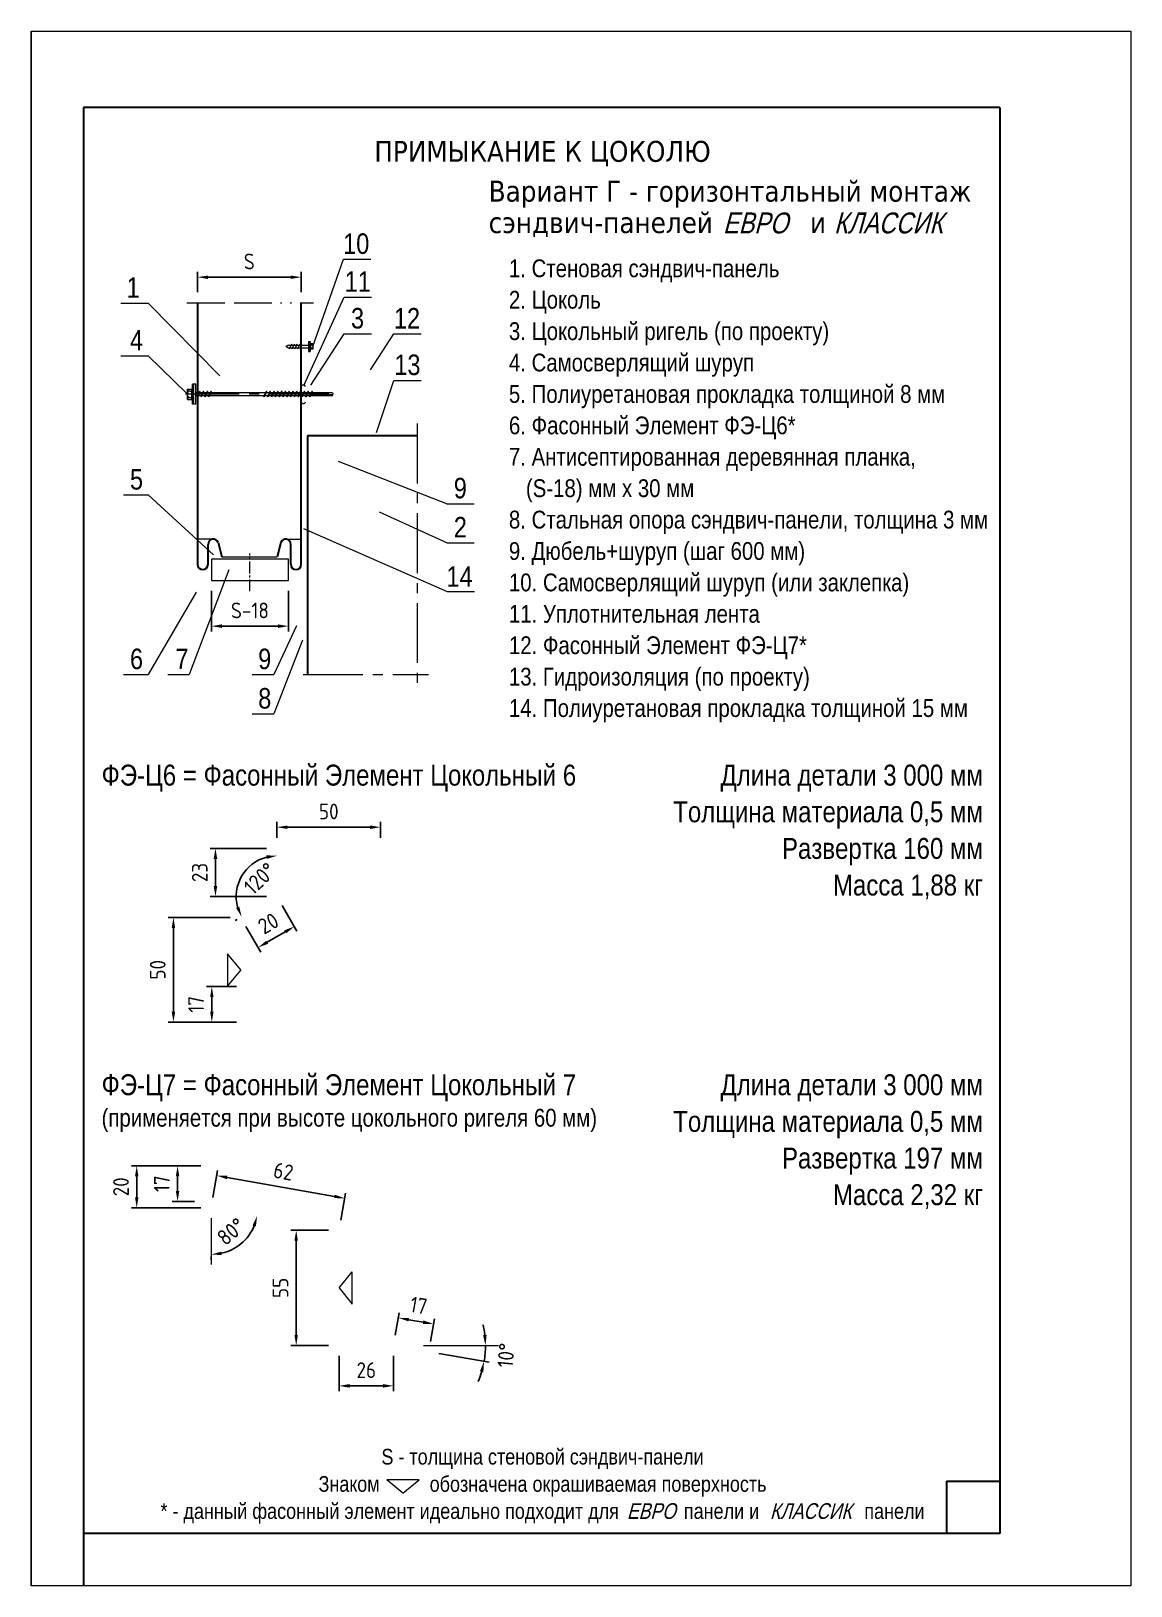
# Model space of a CAD drawing. Extents: x 5821 to 16321, y -13531 to 5774.
# Drawn here: x 11071 to 12121, y 4289 to 5774 of the extents above; entities that cross this region are included whole.
import ezdxf
from ezdxf.enums import TextEntityAlignment as Align

# ---------------------------------------------------------------- set-up
doc = ezdxf.new("R2010")
doc.units = 0
doc.header["$LTSCALE"] = 3
doc.linetypes.add('ACAD_ISO13W100', pattern=[36, 12, -3, 12, -3, 0, -3, 0, -3])
doc.linetypes.add('CENTER2', pattern=[28.575, 19.05, -3.175, 3.175, -3.175])
doc.layers.get('0').update_dxf_attribs({"linetype": 'CONTINUOUS', "lineweight": 30})
doc.layers.get('DEFPOINTS').update_dxf_attribs({"linetype": 'CONTINUOUS'})
for name, color, linetype, lineweight in [('new_fill', 8, 'CONTINUOUS', 13), ('RAZMER', 7, 'CONTINUOUS', 9), ('Саморезы', 7, 'CONTINUOUS', 13)]:
    doc.layers.add(name, color=color, linetype=linetype, lineweight=lineweight)
doc.styles.add('ROMANS', font='romans.shx', dxfattribs={"width": 0.85})
doc.styles.get("Standard").update_dxf_attribs({"font": 'TAHOMA.TTF'})
doc.styles.add('style1', font='ARIALN.TTF')
doc.styles.add('курсив', font='ARIAL.TTF', dxfattribs={"width": 0.8, "oblique": 15})
doc.dimstyles.new('2.5', dxfattribs={"dimscale": 5, "dimtxt": 3, "dimasz": 2, "dimexe": 1, "dimexo": 2, "dimgap": 0, "dimtad": 0, "dimdec": 0, "dimlfac": 0.5, "dimzin": 9, "dimdsep": 46, "dimtxsty": 'ROMANS', "dimcen": -3, "dimdle": 1, "dimclrd": 256, "dimclre": 256, "dimclrt": 256, "dimadec": 0, "dimazin": 0, "dimtfac": 1, "dimtdec": 0, "dimtofl": 0, "dimtmove": 2, "dimatfit": 3, "dimfxl": 0, "dimtvp": 1, "dimtolj": 1, "dimtzin": 9, "dimarcsym": 0})

msp = doc.modelspace()

# ---------------------------------------------------------------- texts
msp.add_text('ПРИМЫКАНИЕ К ЦОКОЛЮ', height=20).set_placement((11559.36, 5649.59), align=Align.CENTER)
for s, p in [('Вариант Г - горизонтальный монтаж', (11507.96, 5611.55)), ('сэндвич-панелей', (11507.96, 5581.55)), ('и', (11814.71, 5581.55))]:
    msp.add_text(s, height=20).set_placement(p)
at = {"color": 1, "style": 'курсив', "oblique": 15, "width": 0.8}
for s, height, p in [('ЕВРО', 20, (11762.65, 5581.2)), ('КЛАССИК', 20, (11889.63, 5581.2)), ('ЕВРО', 15, (11663.18, 4353.44)), ('КЛАССИК', 15, (11815.47, 4353.44))]:
    msp.add_text(s, height=height, dxfattribs=at).set_placement(p, align=Align.CENTER)
at = {"style": 'style1'}
for s, height, p in [('10', 19.612, (11368.98, 5561.63)), ('1. Стеновая сэндвич-панель', 17, (11527.27, 5539.37)), ('1', 19.61, (11162.23, 5519.78)), ('11', 19.612, (11370.49, 5525.43)), ('2. Цоколь', 17, (11527.27, 5509.37)), ('3', 19.61, (11376.51, 5490.39)), ('12', 19.612, (11417.48, 5490.39)), ('3. Цокольный ригель (по проекту)', 17, (11527.27, 5479.37)), ('4', 19.61, (11165.48, 5469.44)), ('13', 19.612, (11417.84, 5445.92)), ('4. Самосверлящий шуруп', 17, (11527.27, 5449.37)), ('5. Полиуретановая прокладка толщиной 8 мм', 17, (11527.27, 5419.37)), ('6. Фасонный Элемент ФЭ-Ц6*', 17, (11527.27, 5389.37)), ('7. Антисептированная деревянная планка,', 17, (11527.27, 5359.37)), ('5', 19.61, (11165.48, 5336.56)), ('9', 19.61, (11474.65, 5328.18)), ('   (S-18) мм х 30 мм', 17, (11527.27, 5329.37)), ('8. Стальная опора сэндвич-панели, толщина 3 мм', 17, (11527.27, 5299.37)), ('2', 19.61, (11474.65, 5290.81)), ('9. Дюбель+шуруп (шаг 600 мм)', 17, (11527.27, 5269.37)), ('14', 19.612, (11467.68, 5243.75)), ('10. Самосверлящий шуруп (или заклепка)', 17, (11527.27, 5239.37)), ('11. Уплотнительная лента', 17, (11527.27, 5209.37)), ('12. Фасонный Элемент ФЭ-Ц7*', 17, (11527.27, 5179.37)), ('6', 19.61, (11165.48, 5165.03)), ('7', 19.61, (11208.91, 5165.03)), ('9', 19.61, (11287.9, 5165.03)), ('13. Гидроизоляция (по проекту)', 17, (11527.27, 5149.37)), ('8', 19.61, (11287.9, 5127.39)), ('14. Полиуретановая прокладка толщиной 15 мм', 17, (11527.27, 5119.37)), ('ФЭ-Ц6 = Фасонный Элемент Цокольный 6', 20, (11138.4, 5053.82)), ('ФЭ-Ц7 = Фасонный Элемент Цокольный 7', 20, (11138.4, 4758.1)), ('(применяется при высоте цокольного ригеля 60 мм)', 17, (11138.4, 4728.1))]:
    msp.add_text(s, height=height, dxfattribs=at).set_placement(p)
for s, p in [('Длина детали 3 000 мм', (11979.86, 5053.82)), ('Толщина материала 0,5 мм', (11979.86, 5018.82)), ('Развертка 160 мм', (11979.86, 4983.82)), ('Масса 1,88 кг', (11979.86, 4948.82)), ('Длина детали 3 000 мм', (11979.86, 4758.1)), ('Толщина материала 0,5 мм', (11979.86, 4723.1)), ('Развертка 197 мм', (11979.86, 4688.1)), ('Масса 2,32 кг', (11979.86, 4653.1))]:
    msp.add_text(s, height=20, dxfattribs=at).set_placement(p, align=Align.RIGHT)
for s, p in [('S - толщина стеновой сэндвич-панели', (11559.36, 4405.35)), ('Знаком          обозначена окрашиваемая поверхность', (11559.36, 4379.35)), ('* - данный фасонный элемент идеально подходит для             панели и                     панели', (11559.36, 4353.44))]:
    msp.add_text(s, height=15, dxfattribs=at).set_placement(p, align=Align.CENTER)

# ---------------------------------------------------------------- blocks, each defined once
blk = doc.blocks.new('*D128')
at = {"layer": 'DEFPOINTS', "color": 0, "transparency": 16777216}
for p in [(11328.9, 5539.4), (11229.9, 5515), (11328.9, 5515)]:
    blk.add_point(p, dxfattribs=at)
at = {"layer": 'RAZMER', "lineweight": -2, "transparency": 16777216}
for p, q in [((11229.9, 5525), (11229.9, 5544.4)), ((11239.9, 5539.4), (11318.9, 5539.4)), ((11328.9, 5525), (11328.9, 5544.4))]:
    blk.add_line(p, q, dxfattribs=at)
at = {"layer": 'RAZMER', "transparency": 16777216}
for points in [[(11239.9, 5541), (11239.9, 5537.7), (11229.9, 5539.4)], [(11318.9, 5541), (11318.9, 5537.7), (11328.9, 5539.4)]]:
    blk.add_solid(points, dxfattribs=at)
at = {"layer": 'RAZMER', "transparency": 16777216, "insert": (11279.4, 5554.4), "char_height": 15, "attachment_point": 5, "style": 'ROMANS'}
blk.add_mtext('\\A1;S', dxfattribs=at)
blk = doc.blocks.new('*D129')
at = {"layer": 'DEFPOINTS', "color": 0, "transparency": 16777216}
for p in [(11305.8, 4993.8), (11247.1, 4947.9), (11305.8, 4947.9)]:
    blk.add_point(p, dxfattribs=at)
at = {"layer": 'RAZMER', "lineweight": -2, "transparency": 16777216}
for p, q in [((11295.8, 4993.8), (11242.1, 4993.8)), ((11247.1, 4983.8), (11247.1, 4957.9)), ((11295.8, 4947.9), (11242.1, 4947.9))]:
    blk.add_line(p, q, dxfattribs=at)
at = {"layer": 'RAZMER', "transparency": 16777216}
for points in [[(11245.4, 4983.8), (11248.8, 4983.8), (11247.1, 4993.8)], [(11245.4, 4957.9), (11248.8, 4957.9), (11247.1, 4947.9)]]:
    blk.add_solid(points, dxfattribs=at)
at = {"layer": 'RAZMER', "transparency": 16777216, "insert": (11232.1, 4970.8), "char_height": 15, "attachment_point": 5, "rotation": 90, "style": 'ROMANS'}
blk.add_mtext('\\A1;23', dxfattribs=at)
blk = doc.blocks.new('*D130')
at = {"layer": 'DEFPOINTS', "color": 0, "transparency": 16777216}
for p in [(11305.8, 4947.9), (11271.2, 4927.9), (11287.8, 4899.2)]:
    blk.add_point(p, dxfattribs=at)
at = {"layer": 'RAZMER', "lineweight": -2, "transparency": 16777216}
for p, q in [((11310.8, 4939.2), (11324.9, 4914.8)), ((11276.2, 4919.2), (11290.3, 4894.8)), ((11313.7, 4914.2), (11296.4, 4904.2))]:
    blk.add_line(p, q, dxfattribs=at)
at = {"layer": 'RAZMER', "transparency": 16777216}
for points in [[(11312.9, 4915.6), (11314.6, 4912.7), (11322.4, 4919.2)], [(11295.6, 4905.6), (11297.3, 4902.7), (11287.8, 4899.2)]]:
    blk.add_solid(points, dxfattribs=at)
at = {"layer": 'RAZMER', "transparency": 16777216, "insert": (11297.6, 4922.2), "char_height": 15, "attachment_point": 5, "rotation": 30, "style": 'ROMANS'}
blk.add_mtext('\\A1;20', dxfattribs=at)
blk = doc.blocks.new('*D131')
at = {"layer": 'DEFPOINTS', "color": 0, "transparency": 16777216}
for p in [(11277.2, 4861.9), (11243.6, 4827.9), (11277.2, 4827.9)]:
    blk.add_point(p, dxfattribs=at)
at = {"layer": 'RAZMER', "lineweight": -2, "transparency": 16777216}
for p, q in [((11267.2, 4861.9), (11238.6, 4861.9)), ((11243.6, 4851.9), (11243.6, 4837.9)), ((11267.2, 4827.9), (11238.6, 4827.9))]:
    blk.add_line(p, q, dxfattribs=at)
at = {"layer": 'RAZMER', "transparency": 16777216}
for points in [[(11242, 4851.9), (11245.3, 4851.9), (11243.6, 4861.9)], [(11242, 4837.9), (11245.3, 4837.9), (11243.6, 4827.9)]]:
    blk.add_solid(points, dxfattribs=at)
at = {"layer": 'RAZMER', "transparency": 16777216, "insert": (11228.6, 4844.9), "char_height": 15, "attachment_point": 5, "rotation": 90, "style": 'ROMANS'}
blk.add_mtext('\\A1;17', dxfattribs=at)
blk = doc.blocks.new('*D132')
at = {"layer": 'DEFPOINTS', "color": 0, "transparency": 16777216}
for p in [(11271.2, 4927.9), (11207, 4827.9), (11271.2, 4827.9)]:
    blk.add_point(p, dxfattribs=at)
at = {"layer": 'RAZMER', "lineweight": -2, "transparency": 16777216}
for p, q in [((11261.2, 4927.9), (11202, 4927.9)), ((11207, 4917.9), (11207, 4837.9)), ((11261.2, 4827.9), (11202, 4827.9))]:
    blk.add_line(p, q, dxfattribs=at)
at = {"layer": 'RAZMER', "transparency": 16777216}
for points in [[(11205.3, 4917.9), (11208.6, 4917.9), (11207, 4927.9)], [(11205.3, 4837.9), (11208.6, 4837.9), (11207, 4827.9)]]:
    blk.add_solid(points, dxfattribs=at)
at = {"layer": 'RAZMER', "transparency": 16777216, "insert": (11192, 4877.9), "char_height": 15, "attachment_point": 5, "rotation": 90, "style": 'ROMANS'}
blk.add_mtext('\\A1;50', dxfattribs=at)
blk = doc.blocks.new('*D133')
at = {"layer": 'DEFPOINTS', "color": 0, "transparency": 16777216}
for p in [(11305.8, 4999.8), (11267.5, 4954.6), (11305.8, 4947.9), (11305.8, 4947.9), (11274.7, 4929.9)]:
    blk.add_point(p, dxfattribs=at)
at = {"layer": 'RAZMER', "lineweight": -2, "transparency": 16777216}
blk.add_line((11266, 4924.9), (11267.8, 4925.9), dxfattribs=at)
blk.add_arc((11305.8, 4947.9), 38.9, 104.77, 195.23, dxfattribs=at)
at = {"layer": 'RAZMER', "transparency": 16777216}
for points in [[(11295.7, 4987.2), (11296.1, 4983.8), (11305.8, 4986.8)], [(11269.8, 4938.3), (11266.8, 4937), (11272.1, 4928.4)]]:
    blk.add_solid(points, dxfattribs=at)
at = {"layer": 'RAZMER', "transparency": 16777216, "insert": (11289.4, 4965), "char_height": 15, "attachment_point": 5, "rotation": 43.8761, "style": 'ROMANS'}
blk.add_mtext('\\A1;120°', dxfattribs=at)
blk = doc.blocks.new('*D134')
at = {"layer": 'DEFPOINTS', "color": 0, "transparency": 16777216}
for p in [(11404.8, 5014.1), (11305.8, 4993.8), (11404.8, 4993.8)]:
    blk.add_point(p, dxfattribs=at)
at = {"layer": 'RAZMER', "lineweight": -2, "transparency": 16777216}
for p, q in [((11305.8, 5003.8), (11305.8, 5019.1)), ((11315.8, 5014.1), (11394.8, 5014.1)), ((11404.8, 5003.8), (11404.8, 5019.1))]:
    blk.add_line(p, q, dxfattribs=at)
at = {"layer": 'RAZMER', "transparency": 16777216}
for points in [[(11315.8, 5015.7), (11315.8, 5012.4), (11305.8, 5014.1)], [(11394.8, 5015.7), (11394.8, 5012.4), (11404.8, 5014.1)]]:
    blk.add_solid(points, dxfattribs=at)
at = {"layer": 'RAZMER', "transparency": 16777216, "insert": (11355.3, 5029.1), "char_height": 15, "attachment_point": 5, "style": 'ROMANS'}
blk.add_mtext('\\A1;50', dxfattribs=at)
blk = doc.blocks.new('*D135')
at = {"layer": 'DEFPOINTS', "color": 0, "transparency": 16777216}
for p in [(11237, 4690.6), (11210.9, 4656.6), (11237, 4656.6)]:
    blk.add_point(p, dxfattribs=at)
at = {"layer": 'RAZMER', "lineweight": -2, "transparency": 16777216}
for p, q in [((11227, 4690.6), (11205.9, 4690.6)), ((11210.9, 4680.6), (11210.9, 4666.6)), ((11227, 4656.6), (11205.9, 4656.6))]:
    blk.add_line(p, q, dxfattribs=at)
at = {"layer": 'RAZMER', "transparency": 16777216}
for points in [[(11209.3, 4680.6), (11212.6, 4680.6), (11210.9, 4690.6)], [(11209.3, 4666.6), (11212.6, 4666.6), (11210.9, 4656.6)]]:
    blk.add_solid(points, dxfattribs=at)
at = {"layer": 'RAZMER', "transparency": 16777216, "insert": (11195.9, 4673.6), "char_height": 15, "attachment_point": 5, "rotation": 90, "style": 'ROMANS'}
blk.add_mtext('\\A1;17', dxfattribs=at)
blk = doc.blocks.new('*D136')
at = {"layer": 'DEFPOINTS', "color": 0, "transparency": 16777216}
for p in [(11243, 4690.6), (11171.9, 4650.6), (11243, 4650.6)]:
    blk.add_point(p, dxfattribs=at)
at = {"layer": 'RAZMER', "lineweight": -2, "transparency": 16777216}
for p, q in [((11233, 4690.6), (11166.9, 4690.6)), ((11171.9, 4680.6), (11171.9, 4660.6)), ((11233, 4650.6), (11166.9, 4650.6))]:
    blk.add_line(p, q, dxfattribs=at)
at = {"layer": 'RAZMER', "transparency": 16777216}
for points in [[(11170.3, 4680.6), (11173.6, 4680.6), (11171.9, 4690.6)], [(11170.3, 4660.6), (11173.6, 4660.6), (11171.9, 4650.6)]]:
    blk.add_solid(points, dxfattribs=at)
at = {"layer": 'RAZMER', "transparency": 16777216, "insert": (11156.9, 4670.6), "char_height": 15, "attachment_point": 5, "rotation": 90, "style": 'ROMANS'}
blk.add_mtext('\\A1;20', dxfattribs=at)
blk = doc.blocks.new('*D137')
at = {"layer": 'DEFPOINTS', "color": 0, "transparency": 16777216}
for p in [(11243, 4650.6), (11370.5, 4659.7), (11365.1, 4629.1)]:
    blk.add_point(p, dxfattribs=at)
at = {"layer": 'RAZMER', "lineweight": -2, "transparency": 16777216}
for p, q in [((11244.7, 4660.5), (11249.2, 4686.2)), ((11258.2, 4679.5), (11360.6, 4661.5)), ((11366.8, 4638.9), (11371.4, 4664.7))]:
    blk.add_line(p, q, dxfattribs=at)
at = {"layer": 'RAZMER', "transparency": 16777216}
for points in [[(11258.5, 4681.2), (11257.9, 4677.9), (11248.4, 4681.3)], [(11360.9, 4663.1), (11360.4, 4659.8), (11370.5, 4659.7)]]:
    blk.add_solid(points, dxfattribs=at)
at = {"layer": 'RAZMER', "transparency": 16777216, "insert": (11312, 4685.3), "char_height": 15, "attachment_point": 5, "rotation": 350, "style": 'ROMANS'}
blk.add_mtext('\\A1;62', dxfattribs=at)
blk = doc.blocks.new('*D138')
at = {"layer": 'DEFPOINTS', "color": 0, "transparency": 16777216}
for p in [(11365.1, 4629.1), (11324.2, 4519.1), (11365.1, 4519.1)]:
    blk.add_point(p, dxfattribs=at)
at = {"layer": 'RAZMER', "lineweight": -2, "transparency": 16777216}
for p, q in [((11355.1, 4629.1), (11319.2, 4629.1)), ((11324.2, 4619.1), (11324.2, 4529.1)), ((11355.1, 4519.1), (11319.2, 4519.1))]:
    blk.add_line(p, q, dxfattribs=at)
at = {"layer": 'RAZMER', "transparency": 16777216}
for points in [[(11322.5, 4619.1), (11325.8, 4619.1), (11324.2, 4629.1)], [(11322.5, 4529.1), (11325.8, 4529.1), (11324.2, 4519.1)]]:
    blk.add_solid(points, dxfattribs=at)
at = {"layer": 'RAZMER', "transparency": 16777216, "insert": (11309.2, 4574.1), "char_height": 15, "attachment_point": 5, "rotation": 90, "style": 'ROMANS'}
blk.add_mtext('\\A1;55', dxfattribs=at)
blk = doc.blocks.new('*D139')
at = {"layer": 'DEFPOINTS', "color": 0, "transparency": 16777216}
for p in [(11365.1, 4519.1), (11417.1, 4519.1), (11417.1, 4480.5)]:
    blk.add_point(p, dxfattribs=at)
at = {"layer": 'RAZMER', "lineweight": -2, "transparency": 16777216}
for p, q in [((11365.1, 4509.1), (11365.1, 4475.5)), ((11417.1, 4509.1), (11417.1, 4475.5)), ((11375.1, 4480.5), (11407.1, 4480.5))]:
    blk.add_line(p, q, dxfattribs=at)
at = {"layer": 'RAZMER', "transparency": 16777216}
for points in [[(11375.1, 4482.2), (11375.1, 4478.8), (11365.1, 4480.5)], [(11407.1, 4482.2), (11407.1, 4478.8), (11417.1, 4480.5)]]:
    blk.add_solid(points, dxfattribs=at)
at = {"layer": 'RAZMER', "transparency": 16777216, "insert": (11391.1, 4495.5), "char_height": 15, "attachment_point": 5, "style": 'ROMANS'}
blk.add_mtext('\\A1;26', dxfattribs=at)
blk = doc.blocks.new('*D140')
at = {"layer": 'DEFPOINTS', "color": 0, "transparency": 16777216}
for p in [(11455.2, 4539.6), (11417.1, 4519.1), (11450.6, 4513.2)]:
    blk.add_point(p, dxfattribs=at)
at = {"layer": 'RAZMER', "lineweight": -2, "transparency": 16777216}
for p, q in [((11418.8, 4528.9), (11422.6, 4550.4)), ((11452.3, 4523), (11456.1, 4544.5)), ((11431.6, 4543.7), (11445.4, 4541.3))]:
    blk.add_line(p, q, dxfattribs=at)
at = {"layer": 'RAZMER', "transparency": 16777216}
for points in [[(11431.9, 4545.4), (11431.3, 4542.1), (11421.7, 4545.5)], [(11445.7, 4543), (11445.1, 4539.7), (11455.2, 4539.6)]]:
    blk.add_solid(points, dxfattribs=at)
at = {"layer": 'RAZMER', "transparency": 16777216, "insert": (11441.1, 4557.3), "char_height": 15, "attachment_point": 5, "rotation": 350, "style": 'ROMANS'}
blk.add_mtext('\\A1;17', dxfattribs=at)
blk = doc.blocks.new('*D141')
at = {"layer": 'DEFPOINTS', "color": 0, "transparency": 16777216}
for p in [(11417.1, 4519.1), (11417.1, 4519.1), (11517.4, 4519.1), (11450.6, 4513.2), (11504.3, 4508.9)]:
    blk.add_point(p, dxfattribs=at)
at = {"layer": 'RAZMER', "lineweight": -2, "transparency": 16777216}
blk.add_line((11460.4, 4511.4), (11508.5, 4503), dxfattribs=at)
for start, end in [(6.5307, 13.0613), (350, 0), (336.9387, 343.4693)]:
    blk.add_arc((11417.1, 4519.1), 87.8, start, end, dxfattribs=at)
at = {"layer": 'RAZMER', "transparency": 16777216}
for points in [[(11506, 4529.2), (11502.6, 4529), (11504.9, 4519.1)], [(11499.6, 4494.5), (11502.9, 4493.7), (11503.5, 4503.8)]]:
    blk.add_solid(points, dxfattribs=at)
at = {"layer": 'RAZMER', "transparency": 16777216, "insert": (11524.5, 4509.7), "char_height": 15, "attachment_point": 5, "rotation": 85, "style": 'ROMANS'}
blk.add_mtext('\\A1;10°', dxfattribs=at)
blk = doc.blocks.new('*D142')
at = {"layer": 'DEFPOINTS', "color": 0, "transparency": 16777216}
for p in [(11243, 4650.6), (11243, 4650.6), (11365.1, 4629.1), (11243, 4614.2), (11263, 4610.7)]:
    blk.add_point(p, dxfattribs=at)
at = {"layer": 'RAZMER', "lineweight": -2, "transparency": 16777216}
blk.add_line((11243, 4604.2), (11243, 4601), dxfattribs=at)
blk.add_arc((11243, 4650.6), 44.6, 282.8608, 337.1392, dxfattribs=at)
at = {"layer": 'RAZMER', "transparency": 16777216}
for points in [[(11282.5, 4633.7), (11285.7, 4632.8), (11286.9, 4642.9)], [(11253.1, 4605.4), (11252.7, 4608.7), (11243, 4606)]]:
    blk.add_solid(points, dxfattribs=at)
at = {"layer": 'RAZMER', "transparency": 16777216, "insert": (11262, 4627.9), "char_height": 15, "attachment_point": 5, "rotation": 40, "style": 'ROMANS'}
blk.add_mtext('\\A1;80°', dxfattribs=at)
blk = doc.blocks.new('саморез1')
at = {"layer": 'new_fill'}
blk.add_hatch(color=254, dxfattribs=at).paths.add_polyline_path([(-1.2, -4.8), (0, -4.8), (0, 4.8), (-1.2, 4.8)])
at = {"layer": 'Саморезы', "ltscale": 150}
for p, q in [((-3.9, 2.6), (-1.5, 2.6)), ((-3.9, 2.6), (-3.9, -2.4)), ((-2.9, 1.7), (-1.5, 1.7)), ((-1.9, 2.6), (-1.9, -2.4)), ((0, 4.8), (-1.5, 4.8)), ((-1.5, 4.8), (-1.5, -4.8)), ((-1.2, 4.8), (-1.2, -4.8)), ((0, 4.8), (0, -4.8)), ((19.2, 1.4), (0, 1.4)), ((8.4, 2.4), (10.5, -2.4)), ((11.1, 2.4), (13.2, -2.4)), ((13.8, 2.4), (15.9, -2.4)), ((16.4, 2.4), (18.5, -2.4)), ((19.2, 1.4), (21.8, 0)), ((19.2, -1.4), (21.8, 0)), ((-3.9, -2.4), (-1.5, -2.4)), ((-2.9, -1.4), (-1.5, -1.4)), ((0, -4.8), (-1.5, -4.8)), ((0, -1.4), (19.2, -1.4))]:
    blk.add_line(p, q, dxfattribs=at)
for centre, start, end in [((-2.9, 2.7), 182.373, 269.9653), ((-2.9, 0.7), 90.0347, 177.627), ((-2.9, -0.4), 182.373, 269.9653), ((-2.9, -2.4), 90.0347, 177.627)]:
    blk.add_arc(centre, 1, start, end, dxfattribs=at)
blk = doc.blocks.new('саморез4')
at = {"layer": 'new_fill'}
blk.add_hatch(color=254, dxfattribs=at).paths.add_polyline_path([(-2.4, -9.4), (0, -9.4), (0, 9.8), (-2.4, 9.8)])
at = {"layer": 'Саморезы', "ltscale": 150}
for p, q in [((-7.9, 5), (-3.1, 5)), ((-7.9, -5), (-7.9, 5)), ((-5.9, 3.1), (-3.1, 3.1)), ((-3.8, -5), (-3.8, 5)), ((0, 9.8), (-3.1, 9.8)), ((-3.1, -9.4), (-3.1, 9.8)), ((-2.4, -9.4), (-2.4, 9.8)), ((0, -9.4), (0, 9.8)), ((64.9, 1.5), (0, 1.5)), ((1.3, -2.2), (3.4, 2.7)), ((1.9, -2.2), (4, 2.7)), ((3.7, 2.9), (3.4, 2.7)), ((3.7, 2.9), (4, 2.7)), ((4.9, -2.2), (7, 2.7)), ((5.5, -2.2), (7.6, 2.7)), ((7.3, 2.9), (7, 2.7)), ((7.3, 2.9), (7.6, 2.7)), ((8.6, -2.2), (10.7, 2.7)), ((9.2, -2.2), (11.3, 2.7)), ((11, 2.9), (10.7, 2.7)), ((11, 2.9), (11.3, 2.7)), ((12.2, -2.2), (14.3, 2.7)), ((12.8, -2.2), (14.9, 2.7)), ((14.6, 2.9), (14.3, 2.7)), ((14.6, 2.9), (14.9, 2.7)), ((64.9, -2.2), (67, 2.7)), ((65.6, -2.2), (67.7, 2.7)), ((67.3, 2.9), (67, 2.7)), ((130, 1.3), (67.1, 1.3)), ((67.3, 2.9), (67.7, 2.7)), ((68.6, -2.2), (70.7, 2.7)), ((69.2, -2.2), (71.3, 2.7)), ((71, 2.9), (70.7, 2.7)), ((71, 2.9), (71.3, 2.7)), ((72.2, -2.2), (74.3, 2.7)), ((72.8, -2.2), (74.9, 2.7)), ((74.6, 2.9), (74.3, 2.7)), ((74.6, 2.9), (74.9, 2.7)), ((75.8, -2.2), (77.9, 2.7)), ((76.4, -2.2), (78.5, 2.7)), ((78.2, 2.9), (77.9, 2.7)), ((78.2, 2.9), (78.5, 2.7)), ((79.5, -2.2), (81.5, 2.7)), ((80.1, -2.2), (82.2, 2.7)), ((81.9, 2.9), (81.5, 2.7)), ((81.9, 2.9), (82.2, 2.7)), ((83.1, -2.2), (85.2, 2.7)), ((83.7, -2.2), (85.8, 2.7)), ((85.5, 2.9), (85.2, 2.7)), ((85.5, 2.9), (85.8, 2.7)), ((86.7, -2.2), (88.8, 2.7)), ((87.3, -2.2), (89.4, 2.7)), ((89.1, 2.9), (88.8, 2.7)), ((89.1, 2.9), (89.4, 2.7)), ((90.3, -2.2), (92.4, 2.7)), ((90.9, -2.2), (93, 2.7)), ((92.7, 2.9), (92.4, 2.7)), ((92.7, 2.9), (93, 2.7)), ((94, -2.2), (96.1, 2.7)), ((94.6, -2.2), (96.7, 2.7)), ((96.4, 2.9), (96.1, 2.7)), ((96.4, 2.9), (96.7, 2.7)), ((97.6, -2.2), (99.7, 2.7)), ((98.2, -2.2), (100.3, 2.7)), ((100, 2.9), (99.7, 2.7)), ((100, 2.9), (100.3, 2.7)), ((101.2, -2.2), (103.3, 2.7)), ((101.8, -2.2), (103.9, 2.7)), ((103.6, 2.9), (103.3, 2.7)), ((103.6, 2.9), (103.9, 2.7)), ((104.8, -2.2), (106.9, 2.7)), ((105.5, -2.2), (107.6, 2.7)), ((107.2, 2.9), (106.9, 2.7)), ((107.2, 2.9), (107.6, 2.7)), ((108.5, -2.2), (110.6, 2.7)), ((109.1, -2.2), (111.2, 2.7)), ((110.9, 2.9), (110.6, 2.7)), ((110.9, 2.9), (111.2, 2.7)), ((130, 1.3), (131.2, 0)), ((-7.9, -5), (-3.1, -5)), ((-5.9, -3.1), (-3.1, -3.1)), ((0, -9.4), (-3.1, -9.4)), ((64.9, -1.5), (0, -1.5)), ((64.9, -1.5), (0, -1.5)), ((1.6, -2.4), (1.3, -2.2)), ((1.6, -2.4), (1.9, -2.2)), ((5.2, -2.4), (4.9, -2.2)), ((5.2, -2.4), (5.5, -2.2)), ((8.9, -2.4), (8.6, -2.2)), ((8.9, -2.4), (9.2, -2.2)), ((12.5, -2.4), (12.2, -2.2)), ((12.5, -2.4), (12.8, -2.2)), ((65.3, -2.4), (64.9, -2.2)), ((65.3, -2.4), (65.6, -2.2)), ((130, -1.3), (67.1, -1.3)), ((68.9, -2.4), (68.6, -2.2)), ((68.9, -2.4), (69.2, -2.2)), ((72.5, -2.4), (72.2, -2.2)), ((72.5, -2.4), (72.8, -2.2)), ((76.1, -2.4), (75.8, -2.2)), ((76.1, -2.4), (76.4, -2.2)), ((79.8, -2.4), (79.5, -2.2)), ((79.8, -2.4), (80.1, -2.2)), ((83.4, -2.4), (83.1, -2.2)), ((83.4, -2.4), (83.7, -2.2)), ((87, -2.4), (86.7, -2.2)), ((87, -2.4), (87.3, -2.2)), ((90.6, -2.4), (90.3, -2.2)), ((90.6, -2.4), (90.9, -2.2)), ((94.3, -2.4), (94, -2.2)), ((94.3, -2.4), (94.6, -2.2)), ((97.9, -2.4), (97.6, -2.2)), ((97.9, -2.4), (98.2, -2.2)), ((101.5, -2.4), (101.2, -2.2)), ((101.5, -2.4), (101.8, -2.2)), ((105.1, -2.4), (104.8, -2.2)), ((105.1, -2.4), (105.5, -2.2)), ((108.8, -2.4), (108.5, -2.2)), ((108.8, -2.4), (109.1, -2.2)), ((130, -1.3), (131.2, 0))]:
    blk.add_line(p, q, dxfattribs=at)
at = {"layer": 'Саморезы'}
for p, q in [((67.1, 1.3), (64.9, 1.5)), ((67.1, -1.3), (64.9, -1.5))]:
    blk.add_line(p, q, dxfattribs=at)
at = {"layer": 'Саморезы', "ltscale": 150}
for centre, radius, start, end in [((-5.9, 5.1), 2, 182.373, 269.9653), ((-5.9, 1.1), 2, 90.0347, 177.627), ((80.3, 1057.7), 1058.9, 271.592, 272.7554), ((-5.9, -1.1), 2, 182.373, 269.9653), ((-5.9, -5.1), 2, 90.0347, 177.627)]:
    blk.add_arc(centre, radius, start, end, dxfattribs=at)
blk = doc.blocks.new('*D143')
at = {"layer": 'DEFPOINTS', "color": 0, "transparency": 16777216}
for p in [(11243.2, 5249.7), (11316.8, 5249.7), (11316.8, 5206.1)]:
    blk.add_point(p, dxfattribs=at)
at = {"layer": 'RAZMER', "lineweight": -2, "transparency": 16777216}
for p, q in [((11243.2, 5239.7), (11243.2, 5201.1)), ((11316.8, 5239.7), (11316.8, 5201.1)), ((11253.2, 5206.1), (11306.8, 5206.1))]:
    blk.add_line(p, q, dxfattribs=at)
at = {"layer": 'RAZMER', "transparency": 16777216}
for points in [[(11253.2, 5207.8), (11253.2, 5204.4), (11243.2, 5206.1)], [(11306.8, 5207.8), (11306.8, 5204.4), (11316.8, 5206.1)]]:
    blk.add_solid(points, dxfattribs=at)
at = {"layer": 'RAZMER', "transparency": 16777216, "insert": (11280, 5221.1), "char_height": 15, "attachment_point": 5, "style": 'ROMANS'}
blk.add_mtext('\\A1;S-18', dxfattribs=at)

# ---------------------------------------------------------------- dimensions: what is measured, and where the dimension line sits
at = {"layer": 'RAZMER'}
dim = msp.add_linear_dim(base=(11328.89, 5539.37), p1=(11229.89, 5515.04), p2=(11328.89, 5514.95), text='S', dimstyle='2.5', dxfattribs=at)
dim.commit()
dim.dimension.update_dxf_attribs({"geometry": '*D128', "text_midpoint": (11279.39, 5554.37)})
dim = msp.add_linear_dim(base=(11316.84, 5206.1), p1=(11243.2, 5249.67), p2=(11316.84, 5249.67), text='S-18', dimstyle='2.5', override={"dimlfac": 0.5, "dimtxsty": 'ROMANS', "dimsah": 1, "dimtolj": 1}, dxfattribs=at)
dim.commit()
dim.dimension.update_dxf_attribs({"geometry": '*D143', "text_midpoint": (11280.02, 5221.1)})
for base, p1, p2, picture, middle in [((11404.82817049, 5014.06120412), (11305.82817049, 4993.79136757), (11404.82817049, 4993.79136757), '*D134', (11355.32817049, 5029.06120412)), ((11417.09, 4480.5), (11365.09, 4519.08), (11417.09, 4519.08), '*D139', (11391.09, 4495.5))]:
    dim = msp.add_linear_dim(base=base, p1=p1, p2=p2, dimstyle='2.5', dxfattribs=at)
    dim.commit()
    dim.dimension.update_dxf_attribs({"geometry": picture, "text_midpoint": middle})
for base, p1, p2, picture, middle in [((11247.08, 4947.89), (11305.83, 4993.79), (11305.83, 4947.89), '*D129', (11232.08, 4970.84)), ((11206.96, 4827.89), (11271.19, 4927.89), (11271.19, 4827.89), '*D132', (11191.96, 4877.89)), ((11171.92, 4650.62), (11242.97, 4690.62), (11242.97, 4650.62), '*D136', (11156.92, 4670.62)), ((11210.93, 4656.62), (11236.97, 4690.62), (11236.97, 4656.62), '*D135', (11195.93, 4673.62)), ((11324.16, 4519.08), (11365.09, 4629.08), (11365.09, 4519.08), '*D138', (11309.16, 4574.08))]:
    dim = msp.add_linear_dim(base=base, p1=p1, p2=p2, angle=90, dimstyle='2.5', dxfattribs=at)
    dim.commit()
    dim.dimension.update_dxf_attribs({"geometry": picture, "text_midpoint": middle})
dim = msp.add_angular_dim_2l(base=(11267.52, 4954.64), line1=((11305.83, 4999.79), (11305.83, 4947.89)), line2=((11305.83, 4947.89), (11274.65, 4929.89)), dimstyle='2.5', dxfattribs=at)
dim.commit()
dim.dimension.update_dxf_attribs({"geometry": '*D133', "text_midpoint": (11289.39, 4964.99), "dimtype": 162})
for p1, p2, distance, picture, middle in [((11305.83, 4947.89), (11271.19, 4927.89), 33.16, '*D130', (11297.59, 4922.16)), ((11277.19, 4861.89), (11277.19, 4827.89), -33.57, '*D131', (11228.62, 4844.89)), ((11242.97, 4650.62), (11365.09, 4629.08), 31.13, '*D137', (11312.04, 4685.28)), ((11417.09, 4519.08), (11450.57, 4513.18), 26.8, '*D140', (11441.09, 4557.3))]:
    dim = msp.add_aligned_dim(p1=p1, p2=p2, distance=distance, dimstyle='2.5', dxfattribs=at)
    dim.commit()
    dim.dimension.update_dxf_attribs({"geometry": picture, "text_midpoint": middle})
for base, line1, line2, picture, middle in [((11263.01, 4610.72), ((11242.97, 4650.62), (11365.09, 4629.08)), ((11242.97, 4650.62), (11242.97, 4614.16)), '*D142', (11262.03, 4627.91)), ((11504.28, 4508.89), ((11417.09, 4519.08), (11517.37, 4519.08)), ((11417.09, 4519.08), (11450.57, 4513.18)), '*D141', (11524.46, 4509.69))]:
    dim = msp.add_angular_dim_2l(base=base, line1=line1, line2=line2, dimstyle='2.5', dxfattribs=at)
    dim.commit()
    dim.dimension.update_dxf_attribs({"geometry": picture, "text_midpoint": middle})

# ---------------------------------------------------------------- linework, layer by layer
at = {"color": 1}
for p, q in [((11996.09, 5701.59), (11121.09, 5701.59)), ((11121.09, 5701.59), (11121.09, 4289.44)), ((11996.09, 5701.59), (11996.09, 4339.44)), ((11945.18, 4389.44), (11996.09, 4389.44)), ((11945.18, 4389.44), (11945.18, 4339.44)), ((11996.09, 4339.44), (11121.09, 4339.44))]:
    msp.add_line(p, q, dxfattribs=at)
for p, q in [((11230.02, 5515.05), (11230.02, 5265.17)), ((11329.02, 5265.17), (11329.02, 5515.05)), ((11335.02, 5388.08), (11439.8, 5388.08)), ((11335.02, 5388.08), (11335.02, 5159.91)), ((11240.02, 5265.17), (11240.02, 5284.17)), ((11249.65, 5286.05), (11253.07, 5272.17)), ((11309.39, 5286.05), (11305.97, 5272.17)), ((11319.02, 5265.17), (11319.02, 5284.17))]:
    msp.add_line(p, q)
for centre, start, end in [((11245.02, 5284.17), 22.09941, 180), ((11314.02, 5284.17), 0, 157.90059), ((11235.02, 5265.17), 180, 0), ((11324.02, 5265.17), 180, 0)]:
    msp.add_arc(centre, 5, start, end)
at = {"layer": 'RAZMER'}
for p, q in [((11071.09, 5774.44), (11071.09, 4289.44)), ((11071.09, 5774.44), (11071.09, 4289.44)), ((11071.09, 5774.44), (11071.09, 4289.44)), ((11071.09, 5774.44), (11071.09, 4289.44)), ((11071.09, 5774.44), (11071.09, 4289.44)), ((11071.09, 5774.44), (11071.09, 4289.44)), ((11071.09, 5774.44), (11071.09, 4289.44)), ((11071.09, 5774.44), (11071.09, 4289.44)), ((11071.09, 5774.44), (11071.09, 4289.44)), ((11071.09, 5774.44), (11071.09, 4289.44)), ((11071.09, 5774.44), (11071.09, 4289.44)), ((11071.09, 5774.44), (11071.09, 4289.44)), ((11071.09, 5774.44), (11071.09, 4289.44)), ((11071.09, 5774.44), (11071.09, 4289.44)), ((11071.09, 5774.44), (11071.09, 4289.44)), ((11071.09, 5774.44), (11071.09, 4289.44)), ((11071.09, 5774.44), (11071.09, 4289.44)), ((11071.09, 5774.44), (11071.09, 4289.44)), ((11071.09, 5774.44), (11071.09, 4289.44)), ((11071.09, 5774.44), (11071.09, 4289.44)), ((11071.09, 5774.44), (11071.09, 4289.44)), ((11071.09, 5774.44), (11071.09, 4289.44)), ((11071.09, 5774.44), (11071.09, 4289.44)), ((11071.09, 5774.44), (11071.09, 4289.44)), ((11071.09, 5774.44), (11071.09, 4289.44)), ((11071.09, 5774.44), (11071.09, 4289.44)), ((11071.09, 5774.44), (11071.09, 4289.44)), ((11071.09, 5774.44), (11071.09, 4289.44)), ((11071.09, 5774.44), (11071.09, 4289.44)), ((11071.09, 5774.44), (11071.09, 4289.44)), ((11071.09, 5774.44), (11071.09, 4289.44)), ((11071.09, 5774.44), (11071.09, 4289.44)), ((11071.09, 5774.44), (11071.09, 4289.44)), ((11071.09, 5774.44), (11071.09, 4289.44)), ((11071.09, 5774.44), (11071.09, 4289.44)), ((11071.09, 5774.44), (11071.09, 4289.44)), ((11071.09, 5774.44), (11071.09, 4289.44)), ((11071.09, 5774.44), (11071.09, 4289.44)), ((11071.09, 5774.44), (11071.09, 4289.44)), ((11071.09, 5774.44), (11071.09, 4289.44)), ((11071.09, 5774.44), (11071.09, 4289.44)), ((11071.09, 5774.44), (11071.09, 4289.44)), ((11071.09, 5774.44), (11071.09, 4289.44)), ((11071.09, 5774.44), (11071.09, 4289.44)), ((11071.09, 5774.44), (11071.09, 4289.44)), ((11071.09, 5774.44), (11071.09, 4289.44)), ((11071.09, 5774.44), (11071.09, 4289.44)), ((11071.09, 5774.44), (11071.09, 4289.44)), ((11071.09, 5774.44), (11071.09, 4289.44)), ((11071.09, 5774.44), (11071.09, 4289.44)), ((11071.09, 5774.44), (11071.09, 4289.44)), ((11071.09, 5774.44), (11071.09, 4289.44)), ((11071.09, 5774.44), (11071.09, 4289.44)), ((11071.09, 5774.44), (11071.09, 4289.44)), ((11071.09, 5774.44), (11071.09, 4289.44)), ((11071.09, 5774.44), (11071.09, 4289.44)), ((11071.09, 5774.44), (11071.09, 4289.44)), ((11071.09, 5774.44), (11071.09, 4289.44)), ((11071.09, 5774.44), (11071.09, 4289.44)), ((11071.09, 5774.44), (11071.09, 4289.44)), ((11071.09, 5774.44), (11071.09, 4289.44)), ((11071.09, 5774.44), (11071.09, 4289.44)), ((11071.09, 5774.44), (11071.09, 4289.44)), ((11071.09, 5774.44), (11071.09, 4289.44)), ((11071.09, 5774.44), (11071.09, 4289.44)), ((11071.09, 5774.44), (11071.09, 4289.44)), ((11071.09, 5774.44), (11071.09, 4289.44)), ((11071.09, 5774.44), (11071.09, 4289.44)), ((11071.09, 5774.44), (11071.09, 4289.44)), ((11071.09, 5774.44), (11071.09, 4289.44)), ((11071.09, 5774.44), (11071.09, 4289.44)), ((11071.09, 5774.44), (11071.09, 4289.44)), ((11071.09, 5774.44), (11071.09, 4289.44)), ((11071.09, 5774.44), (11071.09, 4289.44)), ((11071.09, 5774.44), (11071.09, 4289.44)), ((11071.09, 5774.44), (11071.09, 4289.44)), ((11071.09, 5774.44), (11071.09, 4289.44)), ((11071.09, 5774.44), (11071.09, 4289.44)), ((11071.09, 5774.44), (11071.09, 4289.44)), ((11071.09, 5774.44), (11071.09, 4289.44)), ((11071.09, 5774.44), (11071.09, 4289.44)), ((11071.09, 5774.44), (11071.09, 4289.44)), ((11071.09, 5774.44), (11071.09, 4289.44)), ((11071.09, 5774.44), (11071.09, 4289.44)), ((11071.09, 5774.44), (11071.09, 4289.44)), ((11071.09, 5774.44), (11071.09, 4289.44)), ((11071.09, 5774.44), (11071.09, 4289.44)), ((11071.09, 5774.44), (11071.09, 4289.44)), ((11071.09, 5774.44), (11071.09, 4289.44)), ((11071.09, 5774.44), (11071.09, 4289.44)), ((11071.09, 5774.44), (11071.09, 4289.44)), ((11071.09, 5774.44), (11071.09, 4289.44)), ((11071.09, 5774.44), (11071.09, 4289.44)), ((11071.09, 5774.44), (11071.09, 4289.44)), ((11071.09, 5774.44), (11071.09, 4289.44)), ((11071.09, 5774.44), (11071.09, 4289.44)), ((11339.96, 5473.28), (11369.41, 5556.51)), ((11369.41, 5556.51), (11395.52, 5556.51)), ((11156.67, 5514.65), (11182.78, 5514.65)), ((11251.16, 5445.25), (11182.78, 5514.65)), ((11331.46, 5435.82), (11370.05, 5520.31)), ((11370.05, 5520.31), (11396.05, 5520.31)), ((11338.02, 5436.29), (11369.94, 5485.27)), ((11369.94, 5485.27), (11396.05, 5485.27)), ((11395.08, 5450.89), (11417.42, 5485.27)), ((11417.42, 5485.27), (11443.53, 5485.27)), ((11156.67, 5464.32), (11182.78, 5464.32)), ((11220.55, 5427.52), (11182.78, 5464.32)), ((11400.79, 5391.08), (11417.42, 5440.8)), ((11417.42, 5440.8), (11443.53, 5440.8)), ((11364.15, 5363.65), (11468.19, 5323.05)), ((11159.32, 5331.44), (11182.78, 5331.44)), ((11245.23, 5274.17), (11182.78, 5331.44)), ((11468.07, 5323.05), (11494.19, 5323.05)), ((11403.53, 5315.14), (11468.19, 5285.69)), ((11245.02, 5289.17), (11230.02, 5289.17)), ((11313.89, 5289.17), (11328.89, 5289.17)), ((11331.08, 5299.46), (11468.19, 5239.18)), ((11253.07, 5272.17), (11305.97, 5272.17)), ((11468.07, 5285.69), (11494.19, 5285.69)), ((11259.87, 5259.82), (11221.87, 5159.91)), ((11228.71, 5238.58), (11182.78, 5159.91)), ((11468.19, 5239.18), (11494.3, 5239.18)), ((11324.45, 5206.54), (11302.89, 5159.91)), ((11330.05, 5192.76), (11302.89, 5122.27)), ((11159.32, 5159.91), (11182.78, 5159.91)), ((11201.72, 5159.91), (11221.87, 5159.91)), ((11282.24, 5159.91), (11302.89, 5159.91)), ((11282.24, 5122.27), (11302.89, 5122.27)), ((11271.19, 4877.89), (11258.53, 4893.28)), ((11258.53, 4893.28), (11258.53, 4862.49)), ((11271.19, 4877.89), (11258.53, 4862.49)), ((11242.97, 4640.65), (11242.97, 4596.31)), ((11365.09, 4574.08), (11377.75, 4589.48)), ((11377.75, 4558.69), (11377.75, 4589.48)), ((11365.09, 4574.08), (11377.75, 4558.69)), ((11445.6, 4519.08), (11517.37, 4519.08)), ((11426.06, 4378.17), (11410.66, 4390.83)), ((11441.45, 4390.83), (11410.66, 4390.83)), ((11426.06, 4378.17), (11441.45, 4390.83))]:
    msp.add_line(p, q, dxfattribs=at)
at = {"layer": 'RAZMER', "linetype": 'ACAD_ISO13W100'}
msp.add_line((11219.89, 5515.05), (11340.83, 5515.05), dxfattribs=at)
at = {"layer": 'RAZMER', "linetype": 'CENTER2'}
for p, q in [((11355.43, 5427.52), (11218.51, 5427.52)), ((11439.73, 5399.64), (11439.73, 5145.34)), ((11330.68, 5159.91), (11450.64, 5159.91))]:
    msp.add_line(p, q, dxfattribs=at)
at = {"layer": 'RAZMER', "linetype": 'CENTER2', "ltscale": 0.2}
msp.add_line((11280.02, 5239.38), (11280.02, 5275.38), dxfattribs=at)
at = {"layer": 'RAZMER'}
for points in [[(11071.09, 5774.44), (12121.09, 5774.44), (12121.09, 4289.44), (11071.09, 4289.44)], [(11316.84, 5270.17), (11243.2, 5270.17), (11243.2, 5249.67), (11316.84, 5249.67)]]:
    msp.add_lwpolyline(points, close=True, dxfattribs=at)
for centre, start, end in [((11331.02, 5434.24), 14.43997, 165.56003), ((11331.02, 5420.79), 194.43997, 345.56003)]:
    msp.add_arc(centre, 2.07, start, end, dxfattribs=at)

# ---------------------------------------------------------------- block references
at = {"layer": 'RAZMER', "xscale": -1}
msp.add_blockref('саморез1', (11336.02, 5473.16), dxfattribs=at)
at = {"layer": 'RAZMER'}
msp.add_blockref('саморез4', (11228.43, 5427.52), dxfattribs=at)

msp.set_redraw_order([(e.dxf.handle, doc.entitydb.next_handle()) for e in msp.query("TEXT MTEXT ATTDEF DIMENSION ARC_DIMENSION")])  # texts and dimensions are drawn at this point

doc.saveas('drawing.dxf')
